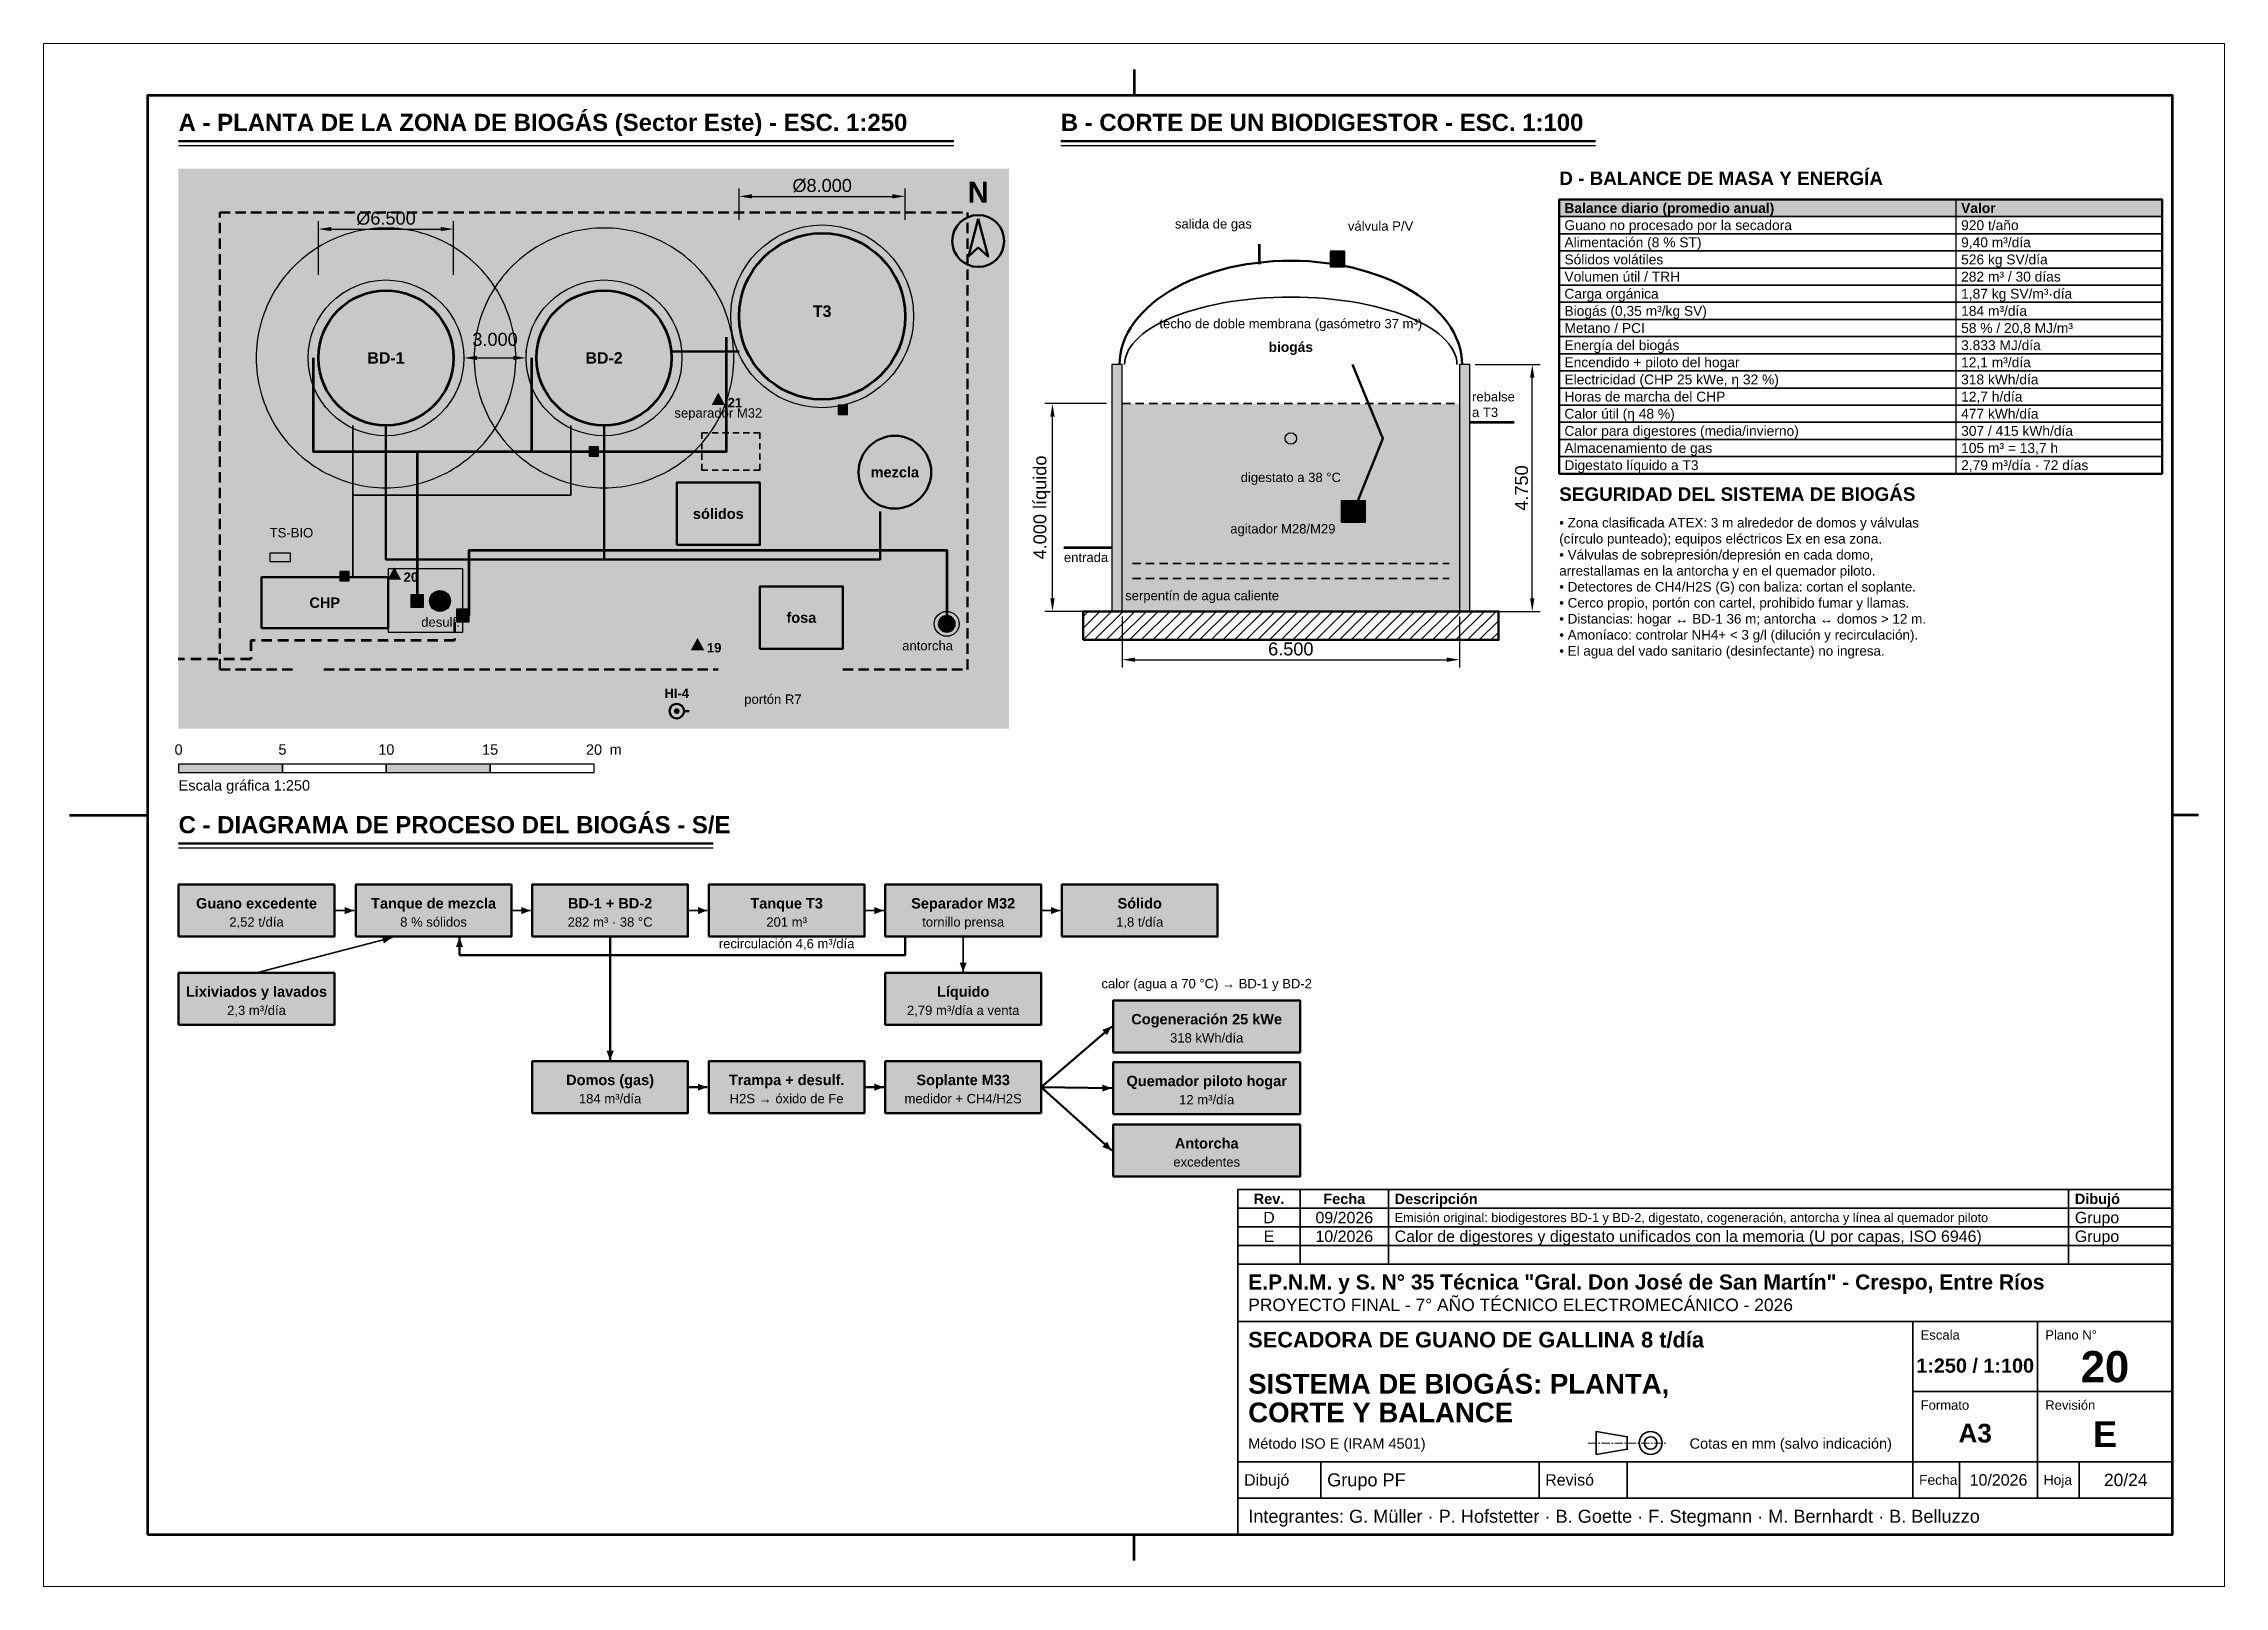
# Model space of a CAD drawing. Header units: millimetres. Extents: x 0 to 420, y 0 to 297.
import ezdxf
from ezdxf.enums import TextEntityAlignment as Align

# ---------------------------------------------------------------- set-up
doc = ezdxf.new("R2010")
doc.units = ezdxf.units.MM
doc.header["$LTSCALE"] = 0.5
doc.linetypes.add('CENTER', pattern=[5.08, 3.175, -0.635, 0.635, -0.635])
for name, color, linetype, lineweight in [('CONTORNO', 7, 'CONTINUOUS', 50), ('COTAS', 7, 'CONTINUOUS', 25), ('EJES', 1, 'CENTER', 18), ('FINO', 7, 'CONTINUOUS', 25), ('HOJA', 8, 'CONTINUOUS', 13), ('RAYADO', 8, 'CONTINUOUS', 18), ('RECUADRO', 7, 'CONTINUOUS', 70), ('RELLENO', 9, 'CONTINUOUS', 13), ('ROTULO', 7, 'CONTINUOUS', 35), ('TEXTO', 7, 'CONTINUOUS', 25)]:
    doc.layers.add(name, color=color, linetype=linetype, lineweight=lineweight)
doc.styles.add('NEGRITA', font='arialbd.ttf')
doc.styles.get("Standard").update_dxf_attribs({"font": 'arial.ttf'})
doc.dimstyles.new('IRAM', dxfattribs={"dimtxt": 2.5, "dimasz": 2.5, "dimexe": 1.5, "dimexo": 1, "dimgap": 0.8, "dimtad": 1, "dimdec": 1, "dimtxsty": 'Standard', "dimcen": 2.5, "dimazin": 3, "dimtfac": 1, "dimtmove": 0, "dimatfit": 3})

msp = doc.modelspace()

# ---------------------------------------------------------------- texts
at = {"layer": 'ROTULO', "style": 'NEGRITA'}
for s, height, p in [('Fecha', 2, (250.5, 74.6)), ('Rev.', 2, (236, 74.6)), ('1:250 / 1:100', 2.7295285, (372, 42.5)), ('20', 6, (397, 42.3)), ('A3', 3.6, (372, 29.5)), ('E', 5, (397, 29.3))]:
    msp.add_text(s, height=height, dxfattribs=at).set_placement(p, align=Align.MIDDLE_CENTER)
for s, height, p in [('Descripción', 2, (260.2, 74.6)), ('Dibujó', 2, (391.2, 74.6)), ('E.P.N.M. y S. N° 35 Técnica "Gral. Don José de San Martín" - Crespo, Entre Ríos', 2.9, (232, 58.6)), ('SECADORA DE GUANO DE GALLINA 8 t/día', 3, (232, 47.5)), ('SISTEMA DE BIOGÁS: PLANTA,', 3.8, (232, 39)), ('CORTE Y BALANCE', 3.8, (232, 33.49))]:
    msp.add_text(s, height=height, dxfattribs=at).set_placement(p, align=Align.MIDDLE_LEFT)
at = {"layer": 'ROTULO'}
for s, height, p in [('D', 2.2, (236, 71)), ('09/2026', 2.2, (250.5, 71)), ('E', 2.2, (236, 67.4)), ('10/2026', 2.2, (250.5, 67.4)), ('10/2026', 2.2, (376.5, 20.5)), ('20/24', 2.4, (401, 20.5))]:
    msp.add_text(s, height=height, dxfattribs=at).set_placement(p, align=Align.MIDDLE_CENTER)
for s, height, p in [('Emisión original: biodigestores BD-1 y BD-2, digestato, cogeneración, antorcha y línea al quemador piloto', 1.74829932, (260.2, 71)), ('Grupo', 2.2, (391.2, 71)), ('Calor de digestores y digestato unificados con la memoria (U por capas, ISO 6946)', 2.2, (260.2, 67.4)), ('Grupo', 2.2, (391.2, 67.4)), ('PROYECTO FINAL - 7° AÑO TÉCNICO ELECTROMECÁNICO - 2026', 2.4, (232, 54.2)), ('Método ISO E (IRAM 4501)', 2, (232, 27.5)), ('Cotas en mm (salvo indicación)', 2, (317, 27.5)), ('Dibujó', 2.2, (231.2, 20.5)), ('Grupo PF', 2.5, (247.2, 20.5)), ('Revisó', 2.2, (289.2, 20.5)), ('Fecha', 1.9, (361.2, 20.5)), ('Hoja', 1.9, (385.2, 20.5)), ('Integrantes: G. Müller · P. Hofstetter · B. Goette · F. Stegmann · M. Bernhardt · B. Belluzzo', 2.5, (232, 13.5))]:
    msp.add_text(s, height=height, dxfattribs=at).set_placement(p, align=Align.MIDDLE_LEFT)
for s, p in [('Escala', (361.5, 49.3)), ('Plano N°', (385.5, 49.3)), ('Formato', (361.5, 35.8)), ('Revisión', (385.5, 35.8))]:
    msp.add_text(s, height=1.8, dxfattribs=at).set_placement(p, align=Align.TOP_LEFT)
at = {"layer": 'TEXTO', "style": 'NEGRITA'}
for s, height, p in [('A - PLANTA DE LA ZONA DE BIOGÁS (Sector Este) - ESC. 1:250', 3.3, (26, 279.2)), ('B - CORTE DE UN BIODIGESTOR - ESC. 1:100', 3.3, (195.9, 279.2)), ('D - BALANCE DE MASA Y ENERGÍA', 2.6, (291.9, 269)), ('SEGURIDAD DEL SISTEMA DE BIOGÁS', 2.6, (291.9, 208.2)), ('C - DIAGRAMA DE PROCESO DEL BIOGÁS - S/E', 3.3, (26, 144))]:
    msp.add_text(s, height=height, dxfattribs=at).set_placement(p, align=Align.BOTTOM_LEFT)
msp.add_text('N', height=4, dxfattribs=at).set_placement((180, 265.2), align=Align.BOTTOM_CENTER)
for s, p in [('Balance diario (promedio anual)', (292.9, 265.35)), ('Valor', (369.3, 265.35))]:
    msp.add_text(s, height=1.9, dxfattribs=at).set_placement(p, align=Align.MIDDLE_LEFT)
at = {"layer": 'TEXTO'}
for s, p in [('salida de gas', (232.7, 260.86664)), ('desulf.', (80.14, 184.2))]:
    msp.add_text(s, height=1.8, dxfattribs=at).set_placement(p, align=Align.BOTTOM_RIGHT)
for s, height, p in [('válvula P/V', 1.8, (251.2, 260.44183)), ('TS-BIO', 1.8, (43.54, 201.4)), ('serpentín de agua caliente', 1.8, (208.3, 189.3)), ('m', 2, (109, 159.5))]:
    msp.add_text(s, height=height, dxfattribs=at).set_placement(p, align=Align.BOTTOM_LEFT)
for s, height, p in [('Guano no procesado por la secadora', 1.9, (292.9, 262.05)), ('920 t/año', 1.9, (369.3, 262.05)), ('Alimentación (8 % ST)', 1.9, (292.9, 258.75)), ('Sólidos volátiles', 1.9, (292.9, 255.45)), ('526 kg SV/día', 1.9, (369.3, 255.45)), ('9,40 m³/día', 1.9, (369.3, 258.75)), ('Volumen útil / TRH', 1.9, (292.9, 252.15)), ('282 m³ / 30 días', 1.9, (369.3, 252.15)), ('Carga orgánica', 1.9, (292.9, 248.85)), ('1,87 kg SV/m³·día', 1.9, (369.3, 248.85)), ('Biogás (0,35 m³/kg SV)', 1.9, (292.9, 245.55)), ('184 m³/día', 1.9, (369.3, 245.55)), ('Metano / PCI', 1.9, (292.9, 242.25)), ('Energía del biogás', 1.9, (292.9, 238.95)), ('3.833 MJ/día', 1.9, (369.3, 238.95)), ('58 % / 20,8 MJ/m³', 1.9, (369.3, 242.25)), ('Encendido + piloto del hogar', 1.9, (292.9, 235.65)), ('12,1 m³/día', 1.9, (369.3, 235.65)), ('Electricidad (CHP 25 kWe, η 32 %)', 1.9, (292.9, 232.35)), ('318 kWh/día', 1.9, (369.3, 232.35)), ('Calor útil (η 48 %)', 1.9, (292.9, 225.75)), ('Horas de marcha del CHP', 1.9, (292.9, 229.05)), ('477 kWh/día', 1.9, (369.3, 225.75)), ('12,7 h/día', 1.9, (369.3, 229.05)), ('Calor para digestores (media/invierno)', 1.9, (292.9, 222.45)), ('307 / 415 kWh/día', 1.9, (369.3, 222.45)), ('Almacenamiento de gas', 1.9, (292.9, 219.15)), ('105 m³ = 13,7 h', 1.9, (369.3, 219.15)), ('Digestato líquido a T3', 1.9, (292.9, 215.85)), ('2,79 m³/día · 72 días', 1.9, (369.3, 215.85)), ('portón R7', 1.8, (134.94, 170.8))]:
    msp.add_text(s, height=height, dxfattribs=at).set_placement(p, align=Align.MIDDLE_LEFT)
at = {"layer": 'TEXTO', "style": 'NEGRITA'}
for s, height, p in [('T3', 2.2, (149.94, 245.5)), ('biogás', 1.9, (240.2, 238.6)), ('BD-1', 2.2, (65.94, 236.5)), ('BD-2', 2.2, (107.94, 236.5)), ('G', 1.2, (153.94, 226.5)), ('G', 1.2, (105.94, 218.5)), ('mezcla', 2, (163.94, 214.5)), ('sólidos', 2, (129.94, 206.5)), ('G', 1.2, (57.94, 194.5)), ('CHP', 2, (54.14, 189.38)), ('fosa', 2, (145.94, 186.5)), ('Guano excedente', 2, (41, 131.5)), ('Tanque de mezcla', 2, (75.1, 131.5)), ('BD-1 + BD-2', 2, (109.1, 131.5)), ('Tanque T3', 2, (143.1, 131.5)), ('Separador M32', 2, (177.1, 131.5)), ('Sólido', 2, (211.1, 131.5)), ('Lixiviados y lavados', 2, (41, 114.5)), ('Líquido', 2, (177.1, 114.5)), ('Cogeneración 25 kWe', 2, (224, 109.2)), ('Domos (gas)', 2, (109.1, 97.5)), ('Trampa + desulf.', 2, (143.1, 97.5)), ('Soplante M33', 2, (177.1, 97.5)), ('Quemador piloto hogar', 2, (224, 97.3)), ('Antorcha', 2, (224, 85.3))]:
    msp.add_text(s, height=height, dxfattribs=at).set_placement(p, align=Align.MIDDLE_CENTER)
at = {"layer": 'TEXTO'}
for s, p in [('techo de doble membrana (gasómetro 37 m³)', (240.2, 243.1)), ('digestato a 38 °C', (240.2, 213.5)), ('2,52 t/día', (41, 127.9)), ('8 % sólidos', (75.1, 127.9)), ('282 m³ · 38 °C', (109.1, 127.9)), ('201 m³', (143.1, 127.9)), ('tornillo prensa', (177.1, 127.9)), ('1,8 t/día', (211.1, 127.9)), ('2,3 m³/día', (41, 110.9)), ('2,79 m³/día a venta', (177.1, 110.9)), ('318 kWh/día', (224, 105.6)), ('184 m³/día', (109.1, 93.9)), ('H2S → óxido de Fe', (143.1, 93.9)), ('medidor + CH4/H2S', (177.1, 93.9)), ('12 m³/día', (224, 93.7)), ('excedentes', (224, 81.7))]:
    msp.add_text(s, height=1.8, dxfattribs=at).set_placement(p, align=Align.MIDDLE_CENTER)
msp.add_text('separador M32', height=1.8, dxfattribs=at).set_placement((129.94, 226.8), align=Align.TOP_CENTER)
at = {"layer": 'TEXTO', "true_color": 0xc8102e, "style": 'NEGRITA'}
for s, p in [('21', (131.74, 227.9)), ('20', (69.34, 194.3)), ('19', (127.74, 180.7))]:
    msp.add_text(s, height=1.8, dxfattribs=at).set_placement(p, align=Align.MIDDLE_LEFT)
at = {"layer": 'TEXTO'}
msp.add_text('agitador M28/M29', height=1.8, dxfattribs=at).set_placement((248.8, 203.6), align=Align.MIDDLE_RIGHT)
for s, height, p in [('entrada', 1.8, (196.5, 199)), ('Escala gráfica 1:250', 2, (26, 155.2))]:
    msp.add_text(s, height=height, dxfattribs=at).set_placement(p, align=Align.TOP_LEFT)
msp.add_text('antorcha', height=1.8, dxfattribs=at).set_placement((175.14, 182), align=Align.TOP_RIGHT)
at = {"layer": 'TEXTO', "true_color": 0xc8102e, "style": 'NEGRITA'}
msp.add_text('HI-4', height=1.8, dxfattribs=at).set_placement((121.94, 170.5), align=Align.BOTTOM_CENTER)
at = {"layer": 'TEXTO'}
for s, p in [('0', (26, 159.5)), ('5', (46, 159.5)), ('10', (66, 159.5)), ('15', (86, 159.5)), ('20', (106, 159.5))]:
    msp.add_text(s, height=2, dxfattribs=at).set_placement(p, align=Align.BOTTOM_CENTER)
at = {"layer": 'TEXTO', "true_color": 0x288cc8}
msp.add_text('recirculación 4,6 m³/día', height=1.8, dxfattribs=at).set_placement((143.1, 122.3), align=Align.BOTTOM_CENTER)
at = {"layer": 'TEXTO', "true_color": 0xdc2828}
msp.add_text('calor (agua a 70 °C) → BD-1 y BD-2', height=1.8, dxfattribs=at).set_placement((224, 114.6), align=Align.BOTTOM_CENTER)
at = {"layer": 'TEXTO'}
for s, insert, char_height, attachment_point in [('rebalse\\Pa T3', (275.1, 225.1), 1.8, 7), ('• Zona clasificada ATEX: 3 m alrededor de domos y válvulas\\P(círculo punteado); equipos eléctricos Ex en esa zona.\\P• Válvulas de sobrepresión/depresión en cada domo,\\Parrestallamas en la antorcha y en el quemador piloto.\\P• Detectores de CH4/H2S (G) con baliza: cortan el soplante.\\P• Cerco propio, portón con cartel, prohibido fumar y llamas.\\P• Distancias: hogar ↔ BD-1 36 m; antorcha ↔ domos > 12 m.\\P• Amoníaco: controlar NH4+ < 3 g/l (dilución y recirculación).\\P• El agua del vado sanitario (desinfectante) no ingresa.', (291.9, 205.7), 1.85, 1)]:
    msp.add_mtext(s, dxfattribs=dict(at, insert=insert, char_height=char_height, attachment_point=attachment_point))

# ---------------------------------------------------------------- dimensions: what is measured, and where the dimension line sits
at = {"layer": 'COTAS'}
for base, p1, p2, text, override in [((133.94, 267.6), (133.94, 262.1), (165.94, 262.1), 'Ø8.000', {"dimlfac": 250}), ((52.94, 261.3), (52.94, 251.5), (78.94, 251.5), 'Ø6.500', {"dimlfac": 250}), ((80.94, 236.5), (80.94, 236.5), (92.94, 236.5), '3.000', {"dimlfac": 250}), ((207.7, 178.4), (207.7, 187.7), (272.7, 187.7), '6.500', {"dimlfac": 100})]:
    msp.add_linear_dim(base=base, p1=p1, p2=p2, text=text, dimstyle='IRAM', override=override, dxfattribs=at).render()
for base, p1, p2, text in [((286.7, 187.7), (274.7, 187.7), (274.7, 235.2), '4.750'), ((194.3, 187.7), (205.7, 187.7), (205.7, 227.7), '4.000 líquido')]:
    msp.add_linear_dim(base=base, p1=p1, p2=p2, angle=90, text=text, dimstyle='IRAM', override={"dimlfac": 100}, dxfattribs=at).render()

# ---------------------------------------------------------------- hatches: boundary and pattern name
at = {"layer": 'CONTORNO'}
msp.add_hatch(color=7, dxfattribs=at).paths.add_polyline_path([(180, 263.25), (180, 257.75), (181.9, 256)])
at = {"layer": 'CONTORNO', "true_color": 0x555555}
for points in [[(59.8, 130.1), (58, 130.784), (58, 129.416)], [(93.8, 130.1), (92, 130.784), (92, 129.416)], [(127.8, 130.1), (126, 130.784), (126, 129.416)], [(161.8, 130.1), (160, 130.784), (160, 129.416)], [(195.8, 130.1), (194, 130.784), (194, 129.416)], [(177.1, 118.3), (177.784, 120.1), (176.416, 120.1)]]:
    msp.add_hatch(color=7, dxfattribs=at).paths.add_polyline_path(points)
at = {"layer": 'CONTORNO', "true_color": 0x288cc8}
for points in [[(67.1, 124.9), (65.1857, 125.10809), (65.5306, 123.78428)], [(80.1, 124.9), (79.416, 123.1), (80.784, 123.1)]]:
    msp.add_hatch(color=7, dxfattribs=at).paths.add_polyline_path(points)
at = {"layer": 'CONTORNO', "true_color": 0xd4a700}
for points in [[(205.7, 107.8), (203.88938, 107.14462), (204.78155, 106.10758)], [(109.1, 101.3), (109.784, 103.1), (108.416, 103.1)], [(127.8, 96.1), (126, 96.784), (126, 95.416)], [(161.8, 96.1), (160, 96.784), (160, 95.416)], [(205.7, 95.9), (203.91025, 96.61039), (203.89014, 95.24254)], [(205.7, 83.9), (204.81686, 85.61111), (203.90337, 84.5928)]]:
    msp.add_hatch(color=7, dxfattribs=at).paths.add_polyline_path(points)
at = {"layer": 'RAYADO'}
h = msp.add_hatch(dxfattribs=at)
h.set_pattern_fill('ANSI31', scale=0.5)
h.paths.add_polyline_path([(200.2, 182.2), (280.2, 182.2), (280.2, 187.7), (200.2, 187.7)])
at = {"layer": 'RELLENO', "true_color": 0xf2f5ee}
msp.add_hatch(color=7, dxfattribs=at).paths.add_polyline_path([(25.94, 165.1), (185.94, 165.1), (185.94, 272.9), (25.94, 272.9)])
at = {"layer": 'RELLENO', "true_color": 0xe2e8ee}
msp.add_hatch(color=7, dxfattribs=at).paths.add_polyline_path([(291.9, 263.7), (408, 263.7), (408, 267), (291.9, 267)])
at = {"layer": 'RELLENO', "true_color": 0xfff8e0}
msp.add_hatch(color=7, dxfattribs=at).paths.add_polyline_path([(33.94, 176.5), (177.94, 176.5), (177.94, 264.5), (33.94, 264.5)])
at = {"layer": 'RELLENO', "true_color": 0xdedede}
h = msp.add_hatch(color=7, dxfattribs=at)
edge = h.paths.add_edge_path()
edge.add_arc((149.94, 244.5), 17.6, 0, 360)
at = {"layer": 'RELLENO', "true_color": 0xdae6c8}
h = msp.add_hatch(color=7, dxfattribs=at)
edge = h.paths.add_edge_path()
edge.add_arc((149.94, 244.5), 16, 0, 360)
at = {"layer": 'RELLENO', "true_color": 0xc8c8c8}
msp.add_hatch(color=7, dxfattribs=at).paths.add_polyline_path([(247.8, 254.04183), (250.6, 254.04183), (250.6, 257.04183), (247.8, 257.04183)])
at = {"layer": 'RELLENO', "true_color": 0xdedede}
h = msp.add_hatch(color=7, dxfattribs=at)
edge = h.paths.add_edge_path()
edge.add_arc((65.94, 236.5), 15, 0, 360)
at = {"layer": 'RELLENO', "true_color": 0xd0e0dc}
h = msp.add_hatch(color=7, dxfattribs=at)
edge = h.paths.add_edge_path()
edge.add_arc((65.94, 236.5), 13, 0, 360)
at = {"layer": 'RELLENO', "true_color": 0xdedede}
h = msp.add_hatch(color=7, dxfattribs=at)
edge = h.paths.add_edge_path()
edge.add_arc((107.94, 236.5), 15, 0, 360)
at = {"layer": 'RELLENO', "true_color": 0xd0e0dc}
h = msp.add_hatch(color=7, dxfattribs=at)
edge = h.paths.add_edge_path()
edge.add_arc((107.94, 236.5), 13, 0, 360)
at = {"layer": 'RELLENO', "true_color": 0xeee4a0}
for points in [[(205.7, 187.7), (206.7, 187.7), (206.7, 235.2), (205.7, 235.2)], [(273.7, 187.7), (274.7, 187.7), (274.7, 235.2), (273.7, 235.2)]]:
    msp.add_hatch(color=7, dxfattribs=at).paths.add_polyline_path(points)
at = {"layer": 'RELLENO', "true_color": 0x355f57}
for points in [[(206.7, 187.7), (207.7, 187.7), (207.7, 235.2), (206.7, 235.2)], [(272.7, 187.7), (273.7, 187.7), (273.7, 235.2), (272.7, 235.2)]]:
    msp.add_hatch(color=7, dxfattribs=at).paths.add_polyline_path(points)
at = {"layer": 'RELLENO', "true_color": 0xc8102e}
for points in [[(128.64, 227.4), (131.24, 227.4), (129.94, 229.8)], [(66.24, 193.8), (68.84, 193.8), (67.54, 196.2)], [(124.64, 180.2), (127.24, 180.2), (125.94, 182.6)]]:
    msp.add_hatch(color=7, dxfattribs=at).paths.add_polyline_path(points)
at = {"layer": 'RELLENO', "true_color": 0xf0be28}
for points in [[(153.04, 225.6), (154.84, 225.6), (154.84, 227.4), (153.04, 227.4)], [(105.04, 217.6), (106.84, 217.6), (106.84, 219.4), (105.04, 219.4)], [(57.04, 193.6), (58.84, 193.6), (58.84, 195.4), (57.04, 195.4)]]:
    msp.add_hatch(color=7, dxfattribs=at).paths.add_polyline_path(points)
at = {"layer": 'RELLENO', "true_color": 0xd0e0dc}
msp.add_hatch(color=7, dxfattribs=at).paths.add_polyline_path([(207.7, 187.7), (272.7, 187.7), (272.7, 227.7), (207.7, 227.7)])
at = {"layer": 'RELLENO', "true_color": 0xe2e2e2}
h = msp.add_hatch(color=7, dxfattribs=at)
edge = h.paths.add_edge_path()
edge.add_arc((163.94, 214.5), 7, 0, 360)
at = {"layer": 'RELLENO', "true_color": 0xece4d6}
msp.add_hatch(color=7, dxfattribs=at).paths.add_polyline_path([(121.94, 200.5), (137.94, 200.5), (137.94, 212.5), (121.94, 212.5)])
at = {"layer": 'RELLENO', "true_color": 0x6e7d8c}
msp.add_hatch(color=7, dxfattribs=at).paths.add_polyline_path([(249.9, 204.9), (254.6, 204.9), (254.6, 209), (249.9, 209)])
at = {"layer": 'RELLENO', "true_color": 0xb7d4c0}
msp.add_hatch(color=7, dxfattribs=at).paths.add_polyline_path([(41.94, 184.5), (66.34, 184.5), (66.34, 194.26), (41.94, 194.26)])
at = {"layer": 'RELLENO', "true_color": 0xececec}
msp.add_hatch(color=7, dxfattribs=at).paths.add_polyline_path([(66.34, 183.7), (80.74, 183.7), (80.74, 195.86), (66.34, 195.86)])
at = {"layer": 'RELLENO', "true_color": 0xffffff}
msp.add_hatch(color=7, dxfattribs=at).paths.add_polyline_path([(70.74, 188.5), (73.14, 188.5), (73.14, 190.9), (70.74, 190.9)])
h = msp.add_hatch(color=7, dxfattribs=at)
edge = h.paths.add_edge_path()
edge.add_arc((76.34, 189.7), 2, 0, 360)
at = {"layer": 'RELLENO', "true_color": 0xcdb896}
msp.add_hatch(color=7, dxfattribs=at).paths.add_polyline_path([(137.94, 180.5), (153.94, 180.5), (153.94, 192.5), (137.94, 192.5)])
at = {"layer": 'RELLENO', "true_color": 0xc8a014}
msp.add_hatch(color=7, dxfattribs=at).paths.add_polyline_path([(79.54, 185.7), (81.94, 185.7), (81.94, 188.1), (79.54, 188.1)])
at = {"layer": 'RELLENO', "true_color": 0x464646}
h = msp.add_hatch(color=7, dxfattribs=at)
edge = h.paths.add_edge_path()
edge.add_arc((173.94, 185.3), 1.52, 0, 360)
at = {"layer": 'RELLENO', "true_color": 0xd8d8d8}
msp.add_hatch(color=7, dxfattribs=at).paths.add_polyline_path([(129.94, 165.1), (161.94, 165.1), (161.94, 176.5), (129.94, 176.5)])
at = {"layer": 'RELLENO', "true_color": 0xc8102e}
h = msp.add_hatch(color=7, dxfattribs=at)
edge = h.paths.add_edge_path()
edge.add_arc((121.94, 168.5), 0.55, 0, 360)
at = {"layer": 'RELLENO', "true_color": 0x000000}
for points in [[(26, 156.7), (46, 156.7), (46, 158.3), (26, 158.3)], [(66, 156.7), (86, 156.7), (86, 158.3), (66, 158.3)]]:
    msp.add_hatch(color=7, dxfattribs=at).paths.add_polyline_path(points)
at = {"layer": 'RELLENO', "true_color": 0xecf3e8}
for points in [[(26, 125.1), (56, 125.1), (56, 135.1), (26, 135.1)], [(60.1, 125.1), (90.1, 125.1), (90.1, 135.1), (60.1, 135.1)], [(94.1, 125.1), (124.1, 125.1), (124.1, 135.1), (94.1, 135.1)], [(128.1, 125.1), (158.1, 125.1), (158.1, 135.1), (128.1, 135.1)], [(162.1, 125.1), (192.1, 125.1), (192.1, 135.1), (162.1, 135.1)]]:
    msp.add_hatch(color=7, dxfattribs=at).paths.add_polyline_path(points)
at = {"layer": 'RELLENO', "true_color": 0xf0e8da}
msp.add_hatch(color=7, dxfattribs=at).paths.add_polyline_path([(196.1, 125.1), (226.1, 125.1), (226.1, 135.1), (196.1, 135.1)])
at = {"layer": 'RELLENO', "true_color": 0xe7eff5}
for points in [[(26, 108.1), (56, 108.1), (56, 118.1), (26, 118.1)], [(162.1, 108.1), (192.1, 108.1), (192.1, 118.1), (162.1, 118.1)]]:
    msp.add_hatch(color=7, dxfattribs=at).paths.add_polyline_path(points)
at = {"layer": 'RELLENO', "true_color": 0xfff3cd}
for points in [[(206, 102.8), (242, 102.8), (242, 112.8), (206, 112.8)], [(94.1, 91.1), (124.1, 91.1), (124.1, 101.1), (94.1, 101.1)], [(128.1, 91.1), (158.1, 91.1), (158.1, 101.1), (128.1, 101.1)], [(162.1, 91.1), (192.1, 91.1), (192.1, 101.1), (162.1, 101.1)], [(206, 90.9), (242, 90.9), (242, 100.9), (206, 100.9)], [(206, 78.9), (242, 78.9), (242, 88.9), (206, 88.9)]]:
    msp.add_hatch(color=7, dxfattribs=at).paths.add_polyline_path(points)

# ---------------------------------------------------------------- linework, layer by layer
at = {"layer": 'CONTORNO'}
for p, q in [((26, 278.2), (175.292, 278.2)), ((195.9, 278.2), (298.86, 278.2)), ((26, 143), (128.96, 143))]:
    msp.add_line(p, q, dxfattribs=at)
at = {"layer": 'CONTORNO', "lineweight": 50}
for p, q in [((33.94, 263.5), (33.94, 264.5)), ((33.94, 264.5), (35.94, 264.5)), ((33.94, 260.5), (33.94, 262.5)), ((36.94, 264.5), (38.94, 264.5)), ((39.94, 264.5), (41.94, 264.5)), ((42.94, 264.5), (44.94, 264.5)), ((45.94, 264.5), (47.94, 264.5)), ((48.94, 264.5), (50.94, 264.5)), ((51.94, 264.5), (53.94, 264.5)), ((54.94, 264.5), (56.94, 264.5)), ((57.94, 264.5), (59.94, 264.5)), ((60.94, 264.5), (62.94, 264.5)), ((63.94, 264.5), (65.94, 264.5)), ((66.94, 264.5), (68.94, 264.5)), ((69.94, 264.5), (71.94, 264.5)), ((72.94, 264.5), (74.94, 264.5)), ((75.94, 264.5), (77.94, 264.5)), ((78.94, 264.5), (80.94, 264.5)), ((81.94, 264.5), (83.94, 264.5)), ((84.94, 264.5), (86.94, 264.5)), ((87.94, 264.5), (89.94, 264.5)), ((90.94, 264.5), (92.94, 264.5)), ((93.94, 264.5), (95.94, 264.5)), ((96.94, 264.5), (98.94, 264.5)), ((99.94, 264.5), (101.94, 264.5)), ((102.94, 264.5), (104.94, 264.5)), ((105.94, 264.5), (107.94, 264.5)), ((108.94, 264.5), (110.94, 264.5)), ((111.94, 264.5), (113.94, 264.5)), ((114.94, 264.5), (116.94, 264.5)), ((117.94, 264.5), (119.94, 264.5)), ((120.94, 264.5), (122.94, 264.5)), ((123.94, 264.5), (125.94, 264.5)), ((126.94, 264.5), (128.94, 264.5)), ((129.94, 264.5), (131.94, 264.5)), ((132.94, 264.5), (134.94, 264.5)), ((135.94, 264.5), (137.94, 264.5)), ((138.94, 264.5), (140.94, 264.5)), ((141.94, 264.5), (143.94, 264.5)), ((144.94, 264.5), (146.94, 264.5)), ((147.94, 264.5), (149.94, 264.5)), ((150.94, 264.5), (152.94, 264.5)), ((153.94, 264.5), (155.94, 264.5)), ((156.94, 264.5), (158.94, 264.5)), ((159.94, 264.5), (161.94, 264.5)), ((162.94, 264.5), (164.94, 264.5)), ((165.94, 264.5), (167.94, 264.5)), ((168.94, 264.5), (170.94, 264.5)), ((171.94, 264.5), (173.94, 264.5)), ((174.94, 264.5), (176.94, 264.5)), ((177.94, 263.5), (177.94, 264.5)), ((177.94, 260.5), (177.94, 262.5)), ((33.94, 257.5), (33.94, 259.5)), ((33.94, 254.5), (33.94, 256.5)), ((177.94, 257.5), (177.94, 259.5)), ((177.94, 254.5), (177.94, 256.5)), ((33.94, 251.5), (33.94, 253.5)), ((177.94, 251.5), (177.94, 253.5)), ((33.94, 248.5), (33.94, 250.5)), ((177.94, 248.5), (177.94, 250.5)), ((33.94, 245.5), (33.94, 247.5)), ((33.94, 242.5), (33.94, 244.5)), ((177.94, 245.5), (177.94, 247.5)), ((177.94, 242.5), (177.94, 244.5)), ((33.94, 239.5), (33.94, 241.5)), ((177.94, 239.5), (177.94, 241.5)), ((33.94, 236.5), (33.94, 238.5)), ((33.94, 233.5), (33.94, 235.5)), ((177.94, 236.5), (177.94, 238.5)), ((177.94, 233.5), (177.94, 235.5)), ((33.94, 230.5), (33.94, 232.5)), ((177.94, 230.5), (177.94, 232.5)), ((33.94, 227.5), (33.94, 229.5)), ((177.94, 227.5), (177.94, 229.5)), ((33.94, 224.5), (33.94, 226.5)), ((33.94, 221.5), (33.94, 223.5)), ((177.94, 224.5), (177.94, 226.5)), ((177.94, 221.5), (177.94, 223.5)), ((33.94, 218.5), (33.94, 220.5)), ((177.94, 218.5), (177.94, 220.5)), ((33.94, 215.5), (33.94, 217.5)), ((33.94, 212.5), (33.94, 214.5)), ((177.94, 215.5), (177.94, 217.5)), ((177.94, 212.5), (177.94, 214.5)), ((33.94, 209.5), (33.94, 211.5)), ((177.94, 209.5), (177.94, 211.5)), ((33.94, 206.5), (33.94, 208.5)), ((177.94, 206.5), (177.94, 208.5)), ((33.94, 203.5), (33.94, 205.5)), ((33.94, 200.5), (33.94, 202.5)), ((177.94, 203.5), (177.94, 205.5)), ((177.94, 200.5), (177.94, 202.5)), ((33.94, 197.5), (33.94, 199.5)), ((177.94, 197.5), (177.94, 199.5)), ((33.94, 194.5), (33.94, 196.5)), ((33.94, 191.5), (33.94, 193.5)), ((177.94, 194.5), (177.94, 196.5)), ((177.94, 191.5), (177.94, 193.5)), ((33.94, 188.5), (33.94, 190.5)), ((177.94, 188.5), (177.94, 190.5)), ((33.94, 185.5), (33.94, 187.5)), ((177.94, 185.5), (177.94, 187.5)), ((33.94, 182.5), (33.94, 184.5)), ((33.94, 179.5), (33.94, 181.5)), ((177.94, 182.5), (177.94, 184.5)), ((177.94, 179.5), (177.94, 181.5)), ((33.94, 176.5), (33.94, 178.5)), ((33.94, 176.5), (35.94, 176.5)), ((36.94, 176.5), (38.94, 176.5)), ((39.94, 176.5), (41.94, 176.5)), ((42.94, 176.5), (44.94, 176.5)), ((45.94, 176.5), (47.94, 176.5)), ((53.94, 176.5), (55.94, 176.5)), ((56.94, 176.5), (58.94, 176.5)), ((59.94, 176.5), (61.94, 176.5)), ((62.94, 176.5), (64.94, 176.5)), ((65.94, 176.5), (67.94, 176.5)), ((68.94, 176.5), (70.94, 176.5)), ((71.94, 176.5), (73.94, 176.5)), ((74.94, 176.5), (76.94, 176.5)), ((77.94, 176.5), (79.94, 176.5)), ((80.94, 176.5), (82.94, 176.5)), ((83.94, 176.5), (85.94, 176.5)), ((86.94, 176.5), (88.94, 176.5)), ((89.94, 176.5), (91.94, 176.5)), ((92.94, 176.5), (94.94, 176.5)), ((95.94, 176.5), (97.94, 176.5)), ((98.94, 176.5), (100.94, 176.5)), ((101.94, 176.5), (103.94, 176.5)), ((104.94, 176.5), (106.94, 176.5)), ((107.94, 176.5), (109.94, 176.5)), ((110.94, 176.5), (112.94, 176.5)), ((113.94, 176.5), (115.94, 176.5)), ((116.94, 176.5), (118.94, 176.5)), ((119.94, 176.5), (121.94, 176.5)), ((122.94, 176.5), (124.94, 176.5)), ((125.94, 176.5), (127.94, 176.5)), ((128.94, 176.5), (129.94, 176.5)), ((153.94, 176.5), (155.94, 176.5)), ((156.94, 176.5), (158.94, 176.5)), ((159.94, 176.5), (161.94, 176.5)), ((162.94, 176.5), (164.94, 176.5)), ((165.94, 176.5), (167.94, 176.5)), ((168.94, 176.5), (170.94, 176.5)), ((171.94, 176.5), (173.94, 176.5)), ((174.94, 176.5), (176.94, 176.5)), ((177.94, 176.5), (177.94, 178.5))]:
    msp.add_line(p, q, dxfattribs=at)
at = {"layer": 'CONTORNO', "lineweight": 70, "true_color": 0xd4a700}
for p, q in [((234.2, 254.56664), (234.2, 258.36664)), ((79.14, 185.7), (79.14, 183.7)), ((40.74, 182.1), (39.94, 182.1)), ((39.94, 182.1), (39.94, 180.1)), ((43.94, 182.1), (41.94, 182.1)), ((47.14, 182.1), (45.14, 182.1)), ((50.34, 182.1), (48.34, 182.1)), ((53.54, 182.1), (51.54, 182.1)), ((56.74, 182.1), (54.74, 182.1)), ((59.94, 182.1), (57.94, 182.1)), ((63.14, 182.1), (61.14, 182.1)), ((66.34, 182.1), (64.34, 182.1)), ((69.54, 182.1), (67.54, 182.1)), ((72.74, 182.1), (70.74, 182.1)), ((75.94, 182.1), (73.94, 182.1)), ((79.14, 182.1), (77.14, 182.1)), ((79.14, 182.5), (79.14, 182.1)), ((27.14, 178.5), (25.94, 178.5)), ((30.34, 178.5), (28.34, 178.5)), ((33.54, 178.5), (31.54, 178.5)), ((36.74, 178.5), (34.74, 178.5)), ((39.94, 178.5), (37.94, 178.5)), ((39.94, 178.9), (39.94, 178.5))]:
    msp.add_line(p, q, dxfattribs=at)
at = {"layer": 'CONTORNO', "lineweight": 70, "true_color": 0x808080}
for p, q in [((274.7, 224.1), (283.2, 224.1)), ((196.5, 200), (205.7, 200))]:
    msp.add_line(p, q, dxfattribs=at)
at = {"layer": 'CONTORNO', "lineweight": 35}
for p, q in [((127.94, 222.1), (126.74, 222.1)), ((126.74, 222.1), (126.74, 220.9)), ((126.74, 220.1), (126.74, 218.9)), ((129.94, 222.1), (128.74, 222.1)), ((131.94, 222.1), (130.74, 222.1)), ((133.94, 222.1), (132.74, 222.1)), ((135.94, 222.1), (134.74, 222.1)), ((137.94, 222.1), (136.74, 222.1)), ((137.94, 220.9), (137.94, 222.1)), ((137.94, 218.9), (137.94, 220.1)), ((126.74, 218.1), (126.74, 216.9)), ((126.74, 216.1), (126.74, 214.9)), ((126.74, 214.9), (127.94, 214.9)), ((128.74, 214.9), (129.94, 214.9)), ((130.74, 214.9), (131.94, 214.9)), ((132.74, 214.9), (133.94, 214.9)), ((134.74, 214.9), (135.94, 214.9)), ((136.74, 214.9), (137.94, 214.9)), ((137.94, 216.9), (137.94, 218.1)), ((137.94, 214.9), (137.94, 216.1))]:
    msp.add_line(p, q, dxfattribs=at)
at = {"layer": 'CONTORNO', "true_color": 0xc8102e}
msp.add_line((123.34, 168.5), (124.34, 168.5), dxfattribs=at)
at = {"layer": 'CONTORNO', "lineweight": 35, "true_color": 0x555555}
for p, q in [((56, 130.1), (59.8, 130.1)), ((90.1, 130.1), (93.8, 130.1)), ((124.1, 130.1), (127.8, 130.1)), ((158.1, 130.1), (161.8, 130.1)), ((192.1, 130.1), (195.8, 130.1)), ((177.1, 125.1), (177.1, 118.3))]:
    msp.add_line(p, q, dxfattribs=at)
at = {"layer": 'CONTORNO', "lineweight": 35, "true_color": 0x288cc8}
msp.add_line((41, 118.1), (67.1, 124.9), dxfattribs=at)
at = {"layer": 'CONTORNO', "lineweight": 50, "true_color": 0x288cc8}
msp.add_line((80.1, 121.5), (80.1, 124.9), dxfattribs=at)
at = {"layer": 'CONTORNO', "lineweight": 50, "true_color": 0xd4a700}
for p, q in [((109.1, 125.1), (109.1, 101.3)), ((192.1, 96.1), (205.7, 107.8)), ((124.1, 96.1), (127.8, 96.1)), ((158.1, 96.1), (161.8, 96.1)), ((192.1, 96.1), (205.7, 95.9)), ((192.1, 96.1), (205.7, 83.9))]:
    msp.add_line(p, q, dxfattribs=at)
at = {"layer": 'CONTORNO'}
for points in [[(291.9, 214.2), (408, 214.2), (408, 267), (291.9, 267)], [(180, 263.25), (178.1, 256), (180, 257.75), (181.9, 256)], [(121.94, 200.5), (137.94, 200.5), (137.94, 212.5), (121.94, 212.5)], [(41.94, 184.5), (66.34, 184.5), (66.34, 194.26), (41.94, 194.26)], [(137.94, 180.5), (153.94, 180.5), (153.94, 192.5), (137.94, 192.5)], [(200.2, 182.2), (280.2, 182.2), (280.2, 187.7), (200.2, 187.7)]]:
    msp.add_lwpolyline(points, close=True, dxfattribs=at)
at = {"layer": 'CONTORNO', "lineweight": 50, "true_color": 0x5a5a5a}
msp.add_lwpolyline([(273.2, 235.2), (273.15477, 236.24672), (273.01922, 237.29057), (272.79372, 238.32869), (272.47887, 239.35823), (272.07555, 240.37638), (271.58487, 241.38034), (271.00815, 242.36736), (270.347, 243.33473), (269.60322, 244.27981), (268.77884, 245.2), (267.87613, 246.09278), (266.89756, 246.95571), (265.84582, 247.78641), (264.72378, 248.58261), (263.53452, 249.34214), (262.28131, 250.0629), (260.96757, 250.74292), (259.59691, 251.38034), (258.17309, 251.97341), (256.7, 252.52051), (255.18169, 253.02013), (253.62231, 253.47091), (252.02614, 253.87161), (250.39756, 254.22113), (248.74103, 254.51852), (247.06109, 254.76295), (245.36234, 254.95377), (243.64944, 255.09044), (241.92709, 255.17259), (240.2, 255.2), (238.47291, 255.17259), (236.75056, 255.09044), (235.03766, 254.95377), (233.33891, 254.76295), (231.65897, 254.51852), (230.00244, 254.22113), (228.37386, 253.87161), (226.77769, 253.47091), (225.21831, 253.02013), (223.7, 252.52051), (222.22691, 251.97341), (220.80309, 251.38034), (219.43243, 250.74292), (218.11869, 250.0629), (216.86548, 249.34214), (215.67622, 248.58261), (214.55418, 247.78641), (213.50244, 246.95571), (212.52387, 246.09278), (211.62116, 245.2), (210.79678, 244.27981), (210.053, 243.33473), (209.39185, 242.36736), (208.81513, 241.38034), (208.32445, 240.37638), (207.92113, 239.35823), (207.60628, 238.32869), (207.38078, 237.29057), (207.24523, 236.24672), (207.2, 235.2)], dxfattribs=at)
at = {"layer": 'CONTORNO', "lineweight": 70, "true_color": 0xd4a700}
for points in [[(51.94, 236.5), (51.94, 218.5), (131.54, 218.5), (131.54, 240.5)], [(93.94, 236.5), (93.94, 218.5)], [(71.94, 218.5), (71.94, 190.9)], [(81.94, 186.9), (81.94, 199.5), (173.94, 199.5), (173.94, 185.3)]]:
    msp.add_lwpolyline(points, dxfattribs=at)
at = {"layer": 'CONTORNO', "lineweight": 50, "true_color": 0x808080}
for points in [[(120.94, 237.7), (133.94, 237.7)], [(107.94, 197.7), (65.94, 197.7), (65.94, 223.5)], [(161.14, 206.9), (161.14, 197.7), (107.94, 197.7), (107.94, 223.5)]]:
    msp.add_lwpolyline(points, dxfattribs=at)
at = {"layer": 'CONTORNO', "lineweight": 50}
msp.add_lwpolyline([(252.1, 235.2), (257.9, 221), (253.1, 209)], dxfattribs=at)
at = {"layer": 'CONTORNO', "lineweight": 35, "true_color": 0xdc2828}
for points in [[(59.54, 223.5), (59.54, 210.1), (59.54, 210.1), (59.54, 194.26)], [(101.54, 223.5), (101.54, 210.1), (59.54, 210.1), (59.54, 194.26)]]:
    msp.add_lwpolyline(points, dxfattribs=at)
at = {"layer": 'CONTORNO', "lineweight": 50}
for points in [[(26, 125.1), (56, 125.1), (56, 135.1), (26, 135.1)], [(60.1, 125.1), (90.1, 125.1), (90.1, 135.1), (60.1, 135.1)], [(94.1, 125.1), (124.1, 125.1), (124.1, 135.1), (94.1, 135.1)], [(128.1, 125.1), (158.1, 125.1), (158.1, 135.1), (128.1, 135.1)], [(162.1, 125.1), (192.1, 125.1), (192.1, 135.1), (162.1, 135.1)], [(196.1, 125.1), (226.1, 125.1), (226.1, 135.1), (196.1, 135.1)], [(26, 108.1), (56, 108.1), (56, 118.1), (26, 118.1)], [(162.1, 108.1), (192.1, 108.1), (192.1, 118.1), (162.1, 118.1)], [(206, 102.8), (242, 102.8), (242, 112.8), (206, 112.8)], [(94.1, 91.1), (124.1, 91.1), (124.1, 101.1), (94.1, 101.1)], [(128.1, 91.1), (158.1, 91.1), (158.1, 101.1), (128.1, 101.1)], [(162.1, 91.1), (192.1, 91.1), (192.1, 101.1), (162.1, 101.1)], [(206, 90.9), (242, 90.9), (242, 100.9), (206, 100.9)], [(206, 78.9), (242, 78.9), (242, 88.9), (206, 88.9)]]:
    msp.add_lwpolyline(points, close=True, dxfattribs=at)
at = {"layer": 'CONTORNO', "lineweight": 50, "true_color": 0x288cc8}
msp.add_lwpolyline([(165.9, 125.1), (165.9, 121.5), (80.1, 121.5)], dxfattribs=at)
at = {"layer": 'CONTORNO', "lineweight": 25}
for centre, radius in [((149.94, 244.5), 17.6), ((65.94, 236.5), 15), ((107.94, 236.5), 15), ((76.34, 189.7), 2)]:
    msp.add_circle(centre, radius, dxfattribs=at)
at = {"layer": 'CONTORNO', "lineweight": 70}
for centre, radius in [((149.94, 244.5), 16), ((65.94, 236.5), 13), ((107.94, 236.5), 13)]:
    msp.add_circle(centre, radius, dxfattribs=at)
at = {"layer": 'CONTORNO'}
for centre, radius in [((180, 259), 5), ((173.94, 185.3), 1.52)]:
    msp.add_circle(centre, radius, dxfattribs=at)
at = {"layer": 'CONTORNO', "lineweight": 50}
msp.add_circle((163.94, 214.5), 7, dxfattribs=at)
at = {"layer": 'CONTORNO', "true_color": 0xc8102e}
msp.add_circle((121.94, 168.5), 1.4, dxfattribs=at)
at = {"layer": 'EJES'}
msp.add_line((297.5, 27.6), (312.5, 27.6), dxfattribs=at)
at = {"layer": 'FINO'}
for p, q in [((26, 277.4), (175.292, 277.4)), ((195.9, 277.4), (298.86, 277.4)), ((368.3, 267), (368.3, 214.2)), ((26, 142.2), (128.96, 142.2))]:
    msp.add_line(p, q, dxfattribs=at)
at = {"layer": 'FINO', "true_color": 0xd4a700}
for p, q in [((58.82681, 260.4667), (58.06229, 260.22639)), ((59.59864, 260.68237), (58.82681, 260.4667)), ((60.37698, 260.8732), (59.59864, 260.68237)), ((61.16103, 261.03898), (60.37698, 260.8732)), ((61.95, 261.17954), (61.16103, 261.03898)), ((62.74307, 261.29475), (61.95, 261.17954)), ((63.53942, 261.38448), (62.74307, 261.29475)), ((64.33824, 261.44863), (63.53942, 261.38448)), ((65.13871, 261.48716), (64.33824, 261.44863)), ((65.94, 261.5), (65.13871, 261.48716)), ((66.74129, 261.48716), (65.94, 261.5)), ((67.54176, 261.44863), (66.74129, 261.48716)), ((68.34058, 261.38448), (67.54176, 261.44863)), ((69.13693, 261.29475), (68.34058, 261.38448)), ((69.93, 261.17954), (69.13693, 261.29475)), ((70.71897, 261.03898), (69.93, 261.17954)), ((71.50302, 260.8732), (70.71897, 261.03898)), ((72.28136, 260.68237), (71.50302, 260.8732)), ((73.05319, 260.4667), (72.28136, 260.68237)), ((73.81771, 260.22639), (73.05319, 260.4667)), ((100.82681, 260.4667), (100.06229, 260.22639)), ((101.59864, 260.68237), (100.82681, 260.4667)), ((102.37698, 260.8732), (101.59864, 260.68237)), ((103.16103, 261.03898), (102.37698, 260.8732)), ((103.95, 261.17954), (103.16103, 261.03898)), ((104.74307, 261.29475), (103.95, 261.17954)), ((105.53942, 261.38448), (104.74307, 261.29475)), ((106.33824, 261.44863), (105.53942, 261.38448)), ((107.13871, 261.48716), (106.33824, 261.44863)), ((107.94, 261.5), (107.13871, 261.48716)), ((108.74129, 261.48716), (107.94, 261.5)), ((109.54176, 261.44863), (108.74129, 261.48716)), ((110.34058, 261.38448), (109.54176, 261.44863)), ((111.13693, 261.29475), (110.34058, 261.38448)), ((111.93, 261.17954), (111.13693, 261.29475)), ((112.71897, 261.03898), (111.93, 261.17954)), ((113.50302, 260.8732), (112.71897, 261.03898)), ((114.28136, 260.68237), (113.50302, 260.8732)), ((115.05319, 260.4667), (114.28136, 260.68237)), ((115.81771, 260.22639), (115.05319, 260.4667)), ((50.98724, 256.53534), (50.35275, 256.04579)), ((51.63708, 257.00431), (50.98724, 256.53534)), ((52.30163, 257.4522), (51.63708, 257.00431)), ((52.98019, 257.87857), (52.30163, 257.4522)), ((53.67206, 258.28297), (52.98019, 257.87857)), ((54.37654, 258.66498), (53.67206, 258.28297)), ((55.09291, 259.02422), (54.37654, 258.66498)), ((55.82042, 259.36032), (55.09291, 259.02422)), ((56.55832, 259.67292), (55.82042, 259.36032)), ((57.30587, 259.96171), (56.55832, 259.67292)), ((58.06229, 260.22639), (57.30587, 259.96171)), ((74.57413, 259.96171), (73.81771, 260.22639)), ((75.32168, 259.67292), (74.57413, 259.96171)), ((76.05958, 259.36032), (75.32168, 259.67292)), ((76.78709, 259.02422), (76.05958, 259.36032)), ((77.50346, 258.66498), (76.78709, 259.02422)), ((78.20794, 258.28297), (77.50346, 258.66498)), ((78.89981, 257.87857), (78.20794, 258.28297)), ((79.57837, 257.4522), (78.89981, 257.87857)), ((80.24292, 257.00431), (79.57837, 257.4522)), ((80.89276, 256.53534), (80.24292, 257.00431)), ((81.52725, 256.04579), (80.89276, 256.53534)), ((92.98724, 256.53534), (92.35275, 256.04579)), ((93.63708, 257.00431), (92.98724, 256.53534)), ((94.30163, 257.4522), (93.63708, 257.00431)), ((94.98019, 257.87857), (94.30163, 257.4522)), ((95.67206, 258.28297), (94.98019, 257.87857)), ((96.37654, 258.66498), (95.67206, 258.28297)), ((97.09291, 259.02422), (96.37654, 258.66498)), ((97.82042, 259.36032), (97.09291, 259.02422)), ((98.55832, 259.67292), (97.82042, 259.36032)), ((99.30587, 259.96171), (98.55832, 259.67292)), ((100.06229, 260.22639), (99.30587, 259.96171)), ((116.57413, 259.96171), (115.81771, 260.22639)), ((117.32168, 259.67292), (116.57413, 259.96171)), ((118.05958, 259.36032), (117.32168, 259.67292)), ((118.78709, 259.02422), (118.05958, 259.36032)), ((119.50346, 258.66498), (118.78709, 259.02422)), ((120.20794, 258.28297), (119.50346, 258.66498)), ((120.89981, 257.87857), (120.20794, 258.28297)), ((121.57837, 257.4522), (120.89981, 257.87857)), ((122.24292, 257.00431), (121.57837, 257.4522)), ((122.89276, 256.53534), (122.24292, 257.00431)), ((123.52725, 256.04579), (122.89276, 256.53534)), ((46.39421, 252.08725), (45.90466, 251.45276)), ((46.90385, 252.70571), (46.39421, 252.08725)), ((47.43305, 253.30752), (46.90385, 252.70571)), ((47.98127, 253.89206), (47.43305, 253.30752)), ((48.54794, 254.45873), (47.98127, 253.89206)), ((49.13248, 255.00695), (48.54794, 254.45873)), ((49.73429, 255.53615), (49.13248, 255.00695)), ((50.35275, 256.04579), (49.73429, 255.53615)), ((82.14571, 255.53615), (81.52725, 256.04579)), ((82.74752, 255.00695), (82.14571, 255.53615)), ((83.33206, 254.45873), (82.74752, 255.00695)), ((83.89873, 253.89206), (83.33206, 254.45873)), ((84.44695, 253.30752), (83.89873, 253.89206)), ((84.97615, 252.70571), (84.44695, 253.30752)), ((85.48579, 252.08725), (84.97615, 252.70571)), ((85.97534, 251.45276), (85.48579, 252.08725)), ((88.39421, 252.08725), (87.90466, 251.45276)), ((88.90385, 252.70571), (88.39421, 252.08725)), ((89.43305, 253.30752), (88.90385, 252.70571)), ((89.98127, 253.89206), (89.43305, 253.30752)), ((90.54794, 254.45873), (89.98127, 253.89206)), ((91.13248, 255.00695), (90.54794, 254.45873)), ((91.73429, 255.53615), (91.13248, 255.00695)), ((92.35275, 256.04579), (91.73429, 255.53615)), ((124.14571, 255.53615), (123.52725, 256.04579)), ((124.74752, 255.00695), (124.14571, 255.53615)), ((125.33206, 254.45873), (124.74752, 255.00695)), ((125.89873, 253.89206), (125.33206, 254.45873)), ((126.44695, 253.30752), (125.89873, 253.89206)), ((126.97615, 252.70571), (126.44695, 253.30752)), ((127.48579, 252.08725), (126.97615, 252.70571)), ((127.97534, 251.45276), (127.48579, 252.08725)), ((43.77502, 248.06346), (43.41578, 247.34709)), ((44.15703, 248.76794), (43.77502, 248.06346)), ((44.56143, 249.45981), (44.15703, 248.76794)), ((44.9878, 250.13837), (44.56143, 249.45981)), ((45.43569, 250.80292), (44.9878, 250.13837)), ((45.90466, 251.45276), (45.43569, 250.80292)), ((85.77502, 248.06346), (85.41578, 247.34709)), ((86.15703, 248.76794), (85.77502, 248.06346)), ((86.44431, 250.80292), (85.97534, 251.45276)), ((86.56143, 249.45981), (86.15703, 248.76794)), ((86.8922, 250.13837), (86.44431, 250.80292)), ((86.9878, 250.13837), (86.56143, 249.45981)), ((87.31857, 249.45981), (86.8922, 250.13837)), ((87.43569, 250.80292), (86.9878, 250.13837)), ((87.72297, 248.76794), (87.31857, 249.45981)), ((87.90466, 251.45276), (87.43569, 250.80292)), ((88.10498, 248.06346), (87.72297, 248.76794)), ((88.46422, 247.34709), (88.10498, 248.06346)), ((128.44431, 250.80292), (127.97534, 251.45276)), ((128.8922, 250.13837), (128.44431, 250.80292)), ((129.31857, 249.45981), (128.8922, 250.13837)), ((129.72297, 248.76794), (129.31857, 249.45981)), ((130.10498, 248.06346), (129.72297, 248.76794)), ((130.46422, 247.34709), (130.10498, 248.06346)), ((41.9733, 243.61319), (41.75763, 242.84136)), ((42.21361, 244.37771), (41.9733, 243.61319)), ((42.47829, 245.13413), (42.21361, 244.37771)), ((42.76708, 245.88168), (42.47829, 245.13413)), ((43.07968, 246.61958), (42.76708, 245.88168)), ((43.41578, 247.34709), (43.07968, 246.61958)), ((83.9733, 243.61319), (83.75763, 242.84136)), ((84.21361, 244.37771), (83.9733, 243.61319)), ((84.47829, 245.13413), (84.21361, 244.37771)), ((84.76708, 245.88168), (84.47829, 245.13413)), ((85.07968, 246.61958), (84.76708, 245.88168)), ((85.41578, 247.34709), (85.07968, 246.61958)), ((88.80032, 246.61958), (88.46422, 247.34709)), ((89.11292, 245.88168), (88.80032, 246.61958)), ((89.40171, 245.13413), (89.11292, 245.88168)), ((89.66639, 244.37771), (89.40171, 245.13413)), ((89.9067, 243.61319), (89.66639, 244.37771)), ((90.12237, 242.84136), (89.9067, 243.61319)), ((130.80032, 246.61958), (130.46422, 247.34709)), ((131.11292, 245.88168), (130.80032, 246.61958)), ((131.40171, 245.13413), (131.11292, 245.88168)), ((131.66639, 244.37771), (131.40171, 245.13413)), ((131.9067, 243.61319), (131.66639, 244.37771)), ((132.12237, 242.84136), (131.9067, 243.61319)), ((41.14525, 239.69693), (41.05552, 238.90058)), ((41.26046, 240.49), (41.14525, 239.69693)), ((41.40102, 241.27897), (41.26046, 240.49)), ((41.5668, 242.06302), (41.40102, 241.27897)), ((41.75763, 242.84136), (41.5668, 242.06302)), ((83.14525, 239.69693), (83.05552, 238.90058)), ((83.26046, 240.49), (83.14525, 239.69693)), ((83.40102, 241.27897), (83.26046, 240.49)), ((83.5668, 242.06302), (83.40102, 241.27897)), ((83.75763, 242.84136), (83.5668, 242.06302)), ((90.3132, 242.06302), (90.12237, 242.84136)), ((90.47898, 241.27897), (90.3132, 242.06302)), ((90.61954, 240.49), (90.47898, 241.27897)), ((90.73475, 239.69693), (90.61954, 240.49)), ((90.82448, 238.90058), (90.73475, 239.69693)), ((132.3132, 242.06302), (132.12237, 242.84136)), ((132.47898, 241.27897), (132.3132, 242.06302)), ((132.61954, 240.49), (132.47898, 241.27897)), ((132.73475, 239.69693), (132.61954, 240.49)), ((132.82448, 238.90058), (132.73475, 239.69693)), ((40.95284, 237.30129), (40.94, 236.5)), ((40.94, 236.5), (40.95284, 235.69871)), ((40.99137, 238.10176), (40.95284, 237.30129)), ((40.95284, 235.69871), (40.99137, 234.89824)), ((41.05552, 238.90058), (40.99137, 238.10176)), ((82.95284, 237.30129), (82.94, 236.5)), ((82.94, 236.5), (82.95284, 235.69871)), ((82.99137, 238.10176), (82.95284, 237.30129)), ((82.95284, 235.69871), (82.99137, 234.89824)), ((83.05552, 238.90058), (82.99137, 238.10176)), ((90.88863, 238.10176), (90.82448, 238.90058)), ((90.92716, 237.30129), (90.88863, 238.10176)), ((90.88863, 234.89824), (90.92716, 235.69871)), ((90.94, 236.5), (90.92716, 237.30129)), ((90.92716, 235.69871), (90.94, 236.5)), ((132.88863, 238.10176), (132.82448, 238.90058)), ((132.92716, 237.30129), (132.88863, 238.10176)), ((132.88863, 234.89824), (132.92716, 235.69871)), ((132.94, 236.5), (132.92716, 237.30129)), ((132.92716, 235.69871), (132.94, 236.5)), ((40.99137, 234.89824), (41.05552, 234.09942)), ((41.05552, 234.09942), (41.14525, 233.30307)), ((41.14525, 233.30307), (41.26046, 232.51)), ((41.26046, 232.51), (41.40102, 231.72103)), ((41.40102, 231.72103), (41.5668, 230.93698)), ((82.99137, 234.89824), (83.05552, 234.09942)), ((83.05552, 234.09942), (83.14525, 233.30307)), ((83.14525, 233.30307), (83.26046, 232.51)), ((83.26046, 232.51), (83.40102, 231.72103)), ((83.40102, 231.72103), (83.5668, 230.93698)), ((90.3132, 230.93698), (90.47898, 231.72103)), ((90.47898, 231.72103), (90.61954, 232.51)), ((90.61954, 232.51), (90.73475, 233.30307)), ((90.73475, 233.30307), (90.82448, 234.09942)), ((90.82448, 234.09942), (90.88863, 234.89824)), ((132.3132, 230.93698), (132.47898, 231.72103)), ((132.47898, 231.72103), (132.61954, 232.51)), ((132.61954, 232.51), (132.73475, 233.30307)), ((132.73475, 233.30307), (132.82448, 234.09942)), ((132.82448, 234.09942), (132.88863, 234.89824)), ((41.5668, 230.93698), (41.75763, 230.15864)), ((41.75763, 230.15864), (41.9733, 229.38681)), ((41.9733, 229.38681), (42.21361, 228.62229)), ((42.21361, 228.62229), (42.47829, 227.86587)), ((42.47829, 227.86587), (42.76708, 227.11832)), ((42.76708, 227.11832), (43.07968, 226.38042)), ((83.5668, 230.93698), (83.75763, 230.15864)), ((83.75763, 230.15864), (83.9733, 229.38681)), ((83.9733, 229.38681), (84.21361, 228.62229)), ((84.21361, 228.62229), (84.47829, 227.86587)), ((84.47829, 227.86587), (84.76708, 227.11832)), ((84.76708, 227.11832), (85.07968, 226.38042)), ((88.80032, 226.38042), (89.11292, 227.11832)), ((89.11292, 227.11832), (89.40171, 227.86587)), ((89.40171, 227.86587), (89.66639, 228.62229)), ((89.66639, 228.62229), (89.9067, 229.38681)), ((89.9067, 229.38681), (90.12237, 230.15864)), ((90.12237, 230.15864), (90.3132, 230.93698)), ((130.80032, 226.38042), (131.11292, 227.11832)), ((131.11292, 227.11832), (131.40171, 227.86587)), ((131.40171, 227.86587), (131.66639, 228.62229)), ((131.66639, 228.62229), (131.9067, 229.38681)), ((131.9067, 229.38681), (132.12237, 230.15864)), ((132.12237, 230.15864), (132.3132, 230.93698)), ((43.07968, 226.38042), (43.41578, 225.65291)), ((43.41578, 225.65291), (43.77502, 224.93654)), ((43.77502, 224.93654), (44.15703, 224.23206)), ((44.15703, 224.23206), (44.56143, 223.54019)), ((44.56143, 223.54019), (44.9878, 222.86163)), ((44.9878, 222.86163), (45.43569, 222.19708)), ((85.07968, 226.38042), (85.41578, 225.65291)), ((85.41578, 225.65291), (85.77502, 224.93654)), ((85.77502, 224.93654), (86.15703, 224.23206)), ((86.15703, 224.23206), (86.56143, 223.54019)), ((86.44431, 222.19708), (86.8922, 222.86163)), ((86.56143, 223.54019), (86.9878, 222.86163)), ((86.8922, 222.86163), (87.31857, 223.54019)), ((86.9878, 222.86163), (87.43569, 222.19708)), ((87.31857, 223.54019), (87.72297, 224.23206)), ((87.72297, 224.23206), (88.10498, 224.93654)), ((88.10498, 224.93654), (88.46422, 225.65291)), ((88.46422, 225.65291), (88.80032, 226.38042)), ((128.44431, 222.19708), (128.8922, 222.86163)), ((128.8922, 222.86163), (129.31857, 223.54019)), ((129.31857, 223.54019), (129.72297, 224.23206)), ((129.72297, 224.23206), (130.10498, 224.93654)), ((130.10498, 224.93654), (130.46422, 225.65291)), ((130.46422, 225.65291), (130.80032, 226.38042)), ((45.43569, 222.19708), (45.90466, 221.54724)), ((45.90466, 221.54724), (46.39421, 220.91275)), ((46.39421, 220.91275), (46.90385, 220.29429)), ((46.90385, 220.29429), (47.43305, 219.69248)), ((47.43305, 219.69248), (47.98127, 219.10794)), ((47.98127, 219.10794), (48.54794, 218.54127)), ((48.54794, 218.54127), (49.13248, 217.99305)), ((82.74752, 217.99305), (83.33206, 218.54127)), ((83.33206, 218.54127), (83.89873, 219.10794)), ((83.89873, 219.10794), (84.44695, 219.69248)), ((84.44695, 219.69248), (84.97615, 220.29429)), ((84.97615, 220.29429), (85.48579, 220.91275)), ((85.48579, 220.91275), (85.97534, 221.54724)), ((85.97534, 221.54724), (86.44431, 222.19708)), ((87.43569, 222.19708), (87.90466, 221.54724)), ((87.90466, 221.54724), (88.39421, 220.91275)), ((88.39421, 220.91275), (88.90385, 220.29429)), ((88.90385, 220.29429), (89.43305, 219.69248)), ((89.43305, 219.69248), (89.98127, 219.10794)), ((89.98127, 219.10794), (90.54794, 218.54127)), ((90.54794, 218.54127), (91.13248, 217.99305)), ((124.74752, 217.99305), (125.33206, 218.54127)), ((125.33206, 218.54127), (125.89873, 219.10794)), ((125.89873, 219.10794), (126.44695, 219.69248)), ((126.44695, 219.69248), (126.97615, 220.29429)), ((126.97615, 220.29429), (127.48579, 220.91275)), ((127.48579, 220.91275), (127.97534, 221.54724)), ((127.97534, 221.54724), (128.44431, 222.19708)), ((49.13248, 217.99305), (49.73429, 217.46385)), ((49.73429, 217.46385), (50.35275, 216.95421)), ((50.35275, 216.95421), (50.98724, 216.46466)), ((50.98724, 216.46466), (51.63708, 215.99569)), ((51.63708, 215.99569), (52.30163, 215.5478)), ((52.30163, 215.5478), (52.98019, 215.12143)), ((52.98019, 215.12143), (53.67206, 214.71703)), ((53.67206, 214.71703), (54.37654, 214.33502)), ((54.37654, 214.33502), (55.09291, 213.97578)), ((76.78709, 213.97578), (77.50346, 214.33502)), ((77.50346, 214.33502), (78.20794, 214.71703)), ((78.20794, 214.71703), (78.89981, 215.12143)), ((78.89981, 215.12143), (79.57837, 215.5478)), ((79.57837, 215.5478), (80.24292, 215.99569)), ((80.24292, 215.99569), (80.89276, 216.46466)), ((80.89276, 216.46466), (81.52725, 216.95421)), ((81.52725, 216.95421), (82.14571, 217.46385)), ((82.14571, 217.46385), (82.74752, 217.99305)), ((91.13248, 217.99305), (91.73429, 217.46385)), ((91.73429, 217.46385), (92.35275, 216.95421)), ((92.35275, 216.95421), (92.98724, 216.46466)), ((92.98724, 216.46466), (93.63708, 215.99569)), ((93.63708, 215.99569), (94.30163, 215.5478)), ((94.30163, 215.5478), (94.98019, 215.12143)), ((94.98019, 215.12143), (95.67206, 214.71703)), ((95.67206, 214.71703), (96.37654, 214.33502)), ((96.37654, 214.33502), (97.09291, 213.97578)), ((118.78709, 213.97578), (119.50346, 214.33502)), ((119.50346, 214.33502), (120.20794, 214.71703)), ((120.20794, 214.71703), (120.89981, 215.12143)), ((120.89981, 215.12143), (121.57837, 215.5478)), ((121.57837, 215.5478), (122.24292, 215.99569)), ((122.24292, 215.99569), (122.89276, 216.46466)), ((122.89276, 216.46466), (123.52725, 216.95421)), ((123.52725, 216.95421), (124.14571, 217.46385)), ((124.14571, 217.46385), (124.74752, 217.99305)), ((55.09291, 213.97578), (55.82042, 213.63968)), ((55.82042, 213.63968), (56.55832, 213.32708)), ((56.55832, 213.32708), (57.30587, 213.03829)), ((57.30587, 213.03829), (58.06229, 212.77361)), ((58.06229, 212.77361), (58.82681, 212.5333)), ((58.82681, 212.5333), (59.59864, 212.31763)), ((59.59864, 212.31763), (60.37698, 212.1268)), ((60.37698, 212.1268), (61.16103, 211.96102)), ((61.16103, 211.96102), (61.95, 211.82046)), ((61.95, 211.82046), (62.74307, 211.70525)), ((62.74307, 211.70525), (63.53942, 211.61552)), ((63.53942, 211.61552), (64.33824, 211.55137)), ((64.33824, 211.55137), (65.13871, 211.51284)), ((65.13871, 211.51284), (65.94, 211.5)), ((65.94, 211.5), (66.74129, 211.51284)), ((66.74129, 211.51284), (67.54176, 211.55137)), ((67.54176, 211.55137), (68.34058, 211.61552)), ((68.34058, 211.61552), (69.13693, 211.70525)), ((69.13693, 211.70525), (69.93, 211.82046)), ((69.93, 211.82046), (70.71897, 211.96102)), ((70.71897, 211.96102), (71.50302, 212.1268)), ((71.50302, 212.1268), (72.28136, 212.31763)), ((72.28136, 212.31763), (73.05319, 212.5333)), ((73.05319, 212.5333), (73.81771, 212.77361)), ((73.81771, 212.77361), (74.57413, 213.03829)), ((74.57413, 213.03829), (75.32168, 213.32708)), ((75.32168, 213.32708), (76.05958, 213.63968)), ((76.05958, 213.63968), (76.78709, 213.97578)), ((97.09291, 213.97578), (97.82042, 213.63968)), ((97.82042, 213.63968), (98.55832, 213.32708)), ((98.55832, 213.32708), (99.30587, 213.03829)), ((99.30587, 213.03829), (100.06229, 212.77361)), ((100.06229, 212.77361), (100.82681, 212.5333)), ((100.82681, 212.5333), (101.59864, 212.31763)), ((101.59864, 212.31763), (102.37698, 212.1268)), ((102.37698, 212.1268), (103.16103, 211.96102)), ((103.16103, 211.96102), (103.95, 211.82046)), ((103.95, 211.82046), (104.74307, 211.70525)), ((104.74307, 211.70525), (105.53942, 211.61552)), ((105.53942, 211.61552), (106.33824, 211.55137)), ((106.33824, 211.55137), (107.13871, 211.51284)), ((107.13871, 211.51284), (107.94, 211.5)), ((107.94, 211.5), (108.74129, 211.51284)), ((108.74129, 211.51284), (109.54176, 211.55137)), ((109.54176, 211.55137), (110.34058, 211.61552)), ((110.34058, 211.61552), (111.13693, 211.70525)), ((111.13693, 211.70525), (111.93, 211.82046)), ((111.93, 211.82046), (112.71897, 211.96102)), ((112.71897, 211.96102), (113.50302, 212.1268)), ((113.50302, 212.1268), (114.28136, 212.31763)), ((114.28136, 212.31763), (115.05319, 212.5333)), ((115.05319, 212.5333), (115.81771, 212.77361)), ((115.81771, 212.77361), (116.57413, 213.03829)), ((116.57413, 213.03829), (117.32168, 213.32708)), ((117.32168, 213.32708), (118.05958, 213.63968)), ((118.05958, 213.63968), (118.78709, 213.97578))]:
    msp.add_line(p, q, dxfattribs=at)
at = {"layer": 'FINO', "lineweight": 35, "true_color": 0x5a5a5a}
for p, q in [((233.54683, 247.91592), (231.95438, 247.7606)), ((235.1941, 248.03995), (233.59861, 247.91982)), ((236.85509, 248.12878), (235.25737, 248.04333)), ((238.52525, 248.18218), (236.92607, 248.13105)), ((240.2, 248.2), (238.60009, 248.18298)), ((241.87475, 248.18218), (240.27484, 248.1992)), ((243.54491, 248.12878), (241.94573, 248.17991)), ((245.2059, 248.03995), (243.60819, 248.1254)), ((246.85317, 247.91592), (245.25769, 248.03605)), ((248.48221, 247.75704), (246.88977, 247.91235)), ((216.41937, 243.8987), (215.33133, 243.38117)), ((217.57258, 244.39239), (216.41937, 243.8987)), ((218.78782, 244.86088), (217.57258, 244.39239)), ((220.06175, 245.3029), (218.78782, 244.86088)), ((221.39087, 245.71722), (220.06175, 245.3029)), ((222.77155, 246.10272), (221.39087, 245.71722)), ((224.2, 246.45833), (222.77155, 246.10272)), ((225.6723, 246.78308), (224.2, 246.45833)), ((227.18443, 247.07609), (225.6723, 246.78308)), ((228.73223, 247.33655), (227.18443, 247.07609)), ((230.31146, 247.56373), (228.73223, 247.33655)), ((231.91779, 247.75704), (230.32925, 247.56588)), ((250.08854, 247.56373), (248.5, 247.75489)), ((251.66777, 247.33655), (250.08854, 247.56373)), ((253.21557, 247.07609), (251.66777, 247.33655)), ((254.7277, 246.78308), (253.21557, 247.07609)), ((256.2, 246.45833), (254.7277, 246.78308)), ((257.62845, 246.10272), (256.2, 246.45833)), ((259.00913, 245.71722), (257.62845, 246.10272)), ((260.33825, 245.3029), (259.00913, 245.71722)), ((261.61218, 244.86088), (260.33825, 245.3029)), ((262.82742, 244.39239), (261.61218, 244.86088)), ((263.98063, 243.8987), (262.82742, 244.39239)), ((265.06867, 243.38117), (263.98063, 243.8987)), ((210.32543, 239.85878), (209.76619, 239.21722)), ((210.96655, 240.48758), (210.32543, 239.85878)), ((211.68779, 241.10188), (210.96655, 240.48758)), ((212.48719, 241.7), (211.68779, 241.10188)), ((213.36254, 242.28031), (212.48719, 241.7)), ((214.31146, 242.84121), (213.36254, 242.28031)), ((215.33133, 243.38117), (214.31146, 242.84121)), ((266.08854, 242.84121), (265.06867, 243.38117)), ((267.03746, 242.28031), (266.08854, 242.84121)), ((267.91281, 241.7), (267.03746, 242.28031)), ((268.71221, 241.10188), (267.91281, 241.7)), ((269.43345, 240.48758), (268.71221, 241.10188)), ((270.07457, 239.85878), (269.43345, 240.48758)), ((270.63381, 239.21722), (270.07457, 239.85878)), ((208.24385, 235.88037), (208.2, 235.2)), ((208.3753, 236.55887), (208.24385, 235.88037)), ((208.59397, 237.23365), (208.3753, 236.55887)), ((208.89928, 237.90285), (208.59397, 237.23365)), ((209.29037, 238.56465), (208.89928, 237.90285)), ((209.76619, 239.21722), (209.29037, 238.56465)), ((271.10963, 238.56465), (270.63381, 239.21722)), ((271.50072, 237.90285), (271.10963, 238.56465)), ((271.80603, 237.23365), (271.50072, 237.90285)), ((272.0247, 236.55887), (271.80603, 237.23365)), ((272.15615, 235.88037), (272.0247, 236.55887)), ((272.2, 235.2), (272.15615, 235.88037))]:
    msp.add_line(p, q, dxfattribs=at)
at = {"layer": 'FINO', "lineweight": 35, "true_color": 0x288cc8}
for p, q in [((207.7, 227.7), (209.3, 227.7)), ((210.3, 227.7), (211.9, 227.7)), ((212.9, 227.7), (214.5, 227.7)), ((215.5, 227.7), (217.1, 227.7)), ((218.1, 227.7), (219.7, 227.7)), ((220.7, 227.7), (222.3, 227.7)), ((223.3, 227.7), (224.9, 227.7)), ((225.9, 227.7), (227.5, 227.7)), ((228.5, 227.7), (230.1, 227.7)), ((231.1, 227.7), (232.7, 227.7)), ((233.7, 227.7), (235.3, 227.7)), ((236.3, 227.7), (237.9, 227.7)), ((238.9, 227.7), (240.5, 227.7)), ((241.5, 227.7), (243.1, 227.7)), ((244.1, 227.7), (245.7, 227.7)), ((246.7, 227.7), (248.3, 227.7)), ((249.3, 227.7), (250.9, 227.7)), ((251.9, 227.7), (253.5, 227.7)), ((254.5, 227.7), (256.1, 227.7)), ((257.1, 227.7), (258.7, 227.7)), ((259.7, 227.7), (261.3, 227.7)), ((262.3, 227.7), (263.9, 227.7)), ((264.9, 227.7), (266.5, 227.7)), ((267.5, 227.7), (269.1, 227.7)), ((270.1, 227.7), (271.7, 227.7))]:
    msp.add_line(p, q, dxfattribs=at)
at = {"layer": 'FINO', "lineweight": 35, "true_color": 0xdc2828}
for p, q in [((209.7, 196.9), (211.3, 196.9)), ((209.7, 194), (211.3, 194)), ((212.3, 196.9), (213.9, 196.9)), ((212.3, 194), (213.9, 194)), ((214.9, 196.9), (216.5, 196.9)), ((214.9, 194), (216.5, 194)), ((217.5, 196.9), (219.1, 196.9)), ((217.5, 194), (219.1, 194)), ((220.1, 196.9), (221.7, 196.9)), ((220.1, 194), (221.7, 194)), ((222.7, 196.9), (224.3, 196.9)), ((222.7, 194), (224.3, 194)), ((225.3, 196.9), (226.9, 196.9)), ((225.3, 194), (226.9, 194)), ((227.9, 196.9), (229.5, 196.9)), ((227.9, 194), (229.5, 194)), ((230.5, 196.9), (232.1, 196.9)), ((230.5, 194), (232.1, 194)), ((233.1, 196.9), (234.7, 196.9)), ((233.1, 194), (234.7, 194)), ((235.7, 196.9), (237.3, 196.9)), ((235.7, 194), (237.3, 194)), ((238.3, 196.9), (239.9, 196.9)), ((238.3, 194), (239.9, 194)), ((240.9, 196.9), (242.5, 196.9)), ((240.9, 194), (242.5, 194)), ((243.5, 196.9), (245.1, 196.9)), ((243.5, 194), (245.1, 194)), ((246.1, 196.9), (247.7, 196.9)), ((246.1, 194), (247.7, 194)), ((248.7, 196.9), (250.3, 196.9)), ((248.7, 194), (250.3, 194)), ((251.3, 196.9), (252.9, 196.9)), ((251.3, 194), (252.9, 194)), ((253.9, 196.9), (255.5, 196.9)), ((253.9, 194), (255.5, 194)), ((256.5, 196.9), (258.1, 196.9)), ((256.5, 194), (258.1, 194)), ((259.1, 196.9), (260.7, 196.9)), ((259.1, 194), (260.7, 194)), ((261.7, 196.9), (263.3, 196.9)), ((261.7, 194), (263.3, 194)), ((264.3, 196.9), (265.9, 196.9)), ((264.3, 194), (265.9, 194)), ((266.9, 196.9), (268.5, 196.9)), ((266.9, 194), (268.5, 194)), ((269.5, 196.9), (270.7, 196.9)), ((269.5, 194), (270.7, 194))]:
    msp.add_line(p, q, dxfattribs=at)
at = {"layer": 'FINO'}
for points in [[(291.9, 263.7), (408, 263.7), (408, 267), (291.9, 267)], [(291.9, 260.4), (408, 260.4), (408, 263.7), (291.9, 263.7)], [(291.9, 257.1), (408, 257.1), (408, 260.4), (291.9, 260.4)], [(247.8, 254.04183), (250.6, 254.04183), (250.6, 257.04183), (247.8, 257.04183)], [(291.9, 253.8), (408, 253.8), (408, 257.1), (291.9, 257.1)], [(291.9, 250.5), (408, 250.5), (408, 253.8), (291.9, 253.8)], [(291.9, 247.2), (408, 247.2), (408, 250.5), (291.9, 250.5)], [(291.9, 243.9), (408, 243.9), (408, 247.2), (291.9, 247.2)], [(291.9, 240.6), (408, 240.6), (408, 243.9), (291.9, 243.9)], [(291.9, 237.3), (408, 237.3), (408, 240.6), (291.9, 240.6)], [(291.9, 234), (408, 234), (408, 237.3), (291.9, 237.3)], [(205.7, 187.7), (207.7, 187.7), (207.7, 235.2), (205.7, 235.2)], [(272.7, 187.7), (274.7, 187.7), (274.7, 235.2), (272.7, 235.2)], [(291.9, 230.7), (408, 230.7), (408, 234), (291.9, 234)], [(153.04, 225.6), (154.84, 225.6), (154.84, 227.4), (153.04, 227.4)], [(291.9, 227.4), (408, 227.4), (408, 230.7), (291.9, 230.7)], [(291.9, 224.1), (408, 224.1), (408, 227.4), (291.9, 227.4)], [(291.9, 220.8), (408, 220.8), (408, 224.1), (291.9, 224.1)], [(105.04, 217.6), (106.84, 217.6), (106.84, 219.4), (105.04, 219.4)], [(291.9, 217.5), (408, 217.5), (408, 220.8), (291.9, 220.8)], [(291.9, 214.2), (408, 214.2), (408, 217.5), (291.9, 217.5)], [(249.9, 204.9), (254.6, 204.9), (254.6, 209), (249.9, 209)], [(43.54, 197.3), (47.54, 197.3), (47.54, 198.9), (43.54, 198.9)], [(57.04, 193.6), (58.84, 193.6), (58.84, 195.4), (57.04, 195.4)], [(66.34, 183.7), (80.74, 183.7), (80.74, 195.86), (66.34, 195.86)], [(70.74, 188.5), (73.14, 188.5), (73.14, 190.9), (70.74, 190.9)], [(79.54, 185.7), (81.94, 185.7), (81.94, 188.1), (79.54, 188.1)], [(26, 156.7), (46, 156.7), (46, 158.3), (26, 158.3)], [(46, 156.7), (66, 156.7), (66, 158.3), (46, 158.3)], [(66, 156.7), (86, 156.7), (86, 158.3), (66, 158.3)], [(86, 156.7), (106, 156.7), (106, 158.3), (86, 158.3)]]:
    msp.add_lwpolyline(points, close=True, dxfattribs=at)
for centre, radius in [((240.2, 221), 1.1), ((173.94, 185.3), 2.4)]:
    msp.add_circle(centre, radius, dxfattribs=at)
at = {"layer": 'HOJA'}
msp.add_lwpolyline([(0, 0), (420, 0), (420, 297), (0, 297)], close=True, dxfattribs=at)
at = {"layer": 'RECUADRO'}
for p, q in [((210, 292), (210, 287)), ((5, 148.5), (20, 148.5)), ((415, 148.5), (410, 148.5)), ((210, 5), (210, 10))]:
    msp.add_line(p, q, dxfattribs=at)
msp.add_lwpolyline([(20, 10), (410, 10), (410, 287), (20, 287)], close=True, dxfattribs=at)
at = {"layer": 'ROTULO'}
for p, q in [((242, 72.8), (242, 76.4)), ((259, 72.8), (259, 76.4)), ((390, 72.8), (390, 76.4)), ((242, 69.2), (242, 72.8)), ((259, 69.2), (259, 72.8)), ((390, 69.2), (390, 72.8)), ((242, 65.6), (242, 69.2)), ((259, 65.6), (259, 69.2)), ((390, 65.6), (390, 69.2)), ((242, 62), (242, 65.6)), ((259, 62), (259, 65.6)), ((390, 62), (390, 65.6)), ((230, 62), (410, 62)), ((230, 10), (230, 62)), ((230, 51), (410, 51)), ((360, 24), (360, 51)), ((384, 24), (384, 51)), ((360, 37.5), (410, 37.5)), ((230, 24), (410, 24)), ((246, 17), (246, 24)), ((288, 17), (288, 24)), ((305, 17), (305, 24)), ((360, 17), (360, 24)), ((369, 17), (369, 24)), ((384, 17), (384, 24)), ((392, 17), (392, 24)), ((230, 17), (410, 17))]:
    msp.add_line(p, q, dxfattribs=at)
for points in [[(230, 72.8), (410, 72.8), (410, 76.4), (230, 76.4)], [(230, 69.2), (410, 69.2), (410, 72.8), (230, 72.8)], [(230, 65.6), (410, 65.6), (410, 69.2), (230, 69.2)], [(230, 62), (410, 62), (410, 65.6), (230, 65.6)], [(299, 25.4), (305, 26.4), (305, 28.8), (299, 29.8)]]:
    msp.add_lwpolyline(points, close=True, dxfattribs=at)
for radius in [2.2, 1.2]:
    msp.add_circle((309.5, 27.6), radius, dxfattribs=at)

msp.set_redraw_order([(e.dxf.handle, doc.entitydb.next_handle()) for e in msp.query("TEXT MTEXT ATTDEF DIMENSION ARC_DIMENSION")])  # texts and dimensions are drawn at this point

doc.saveas('drawing.dxf')
